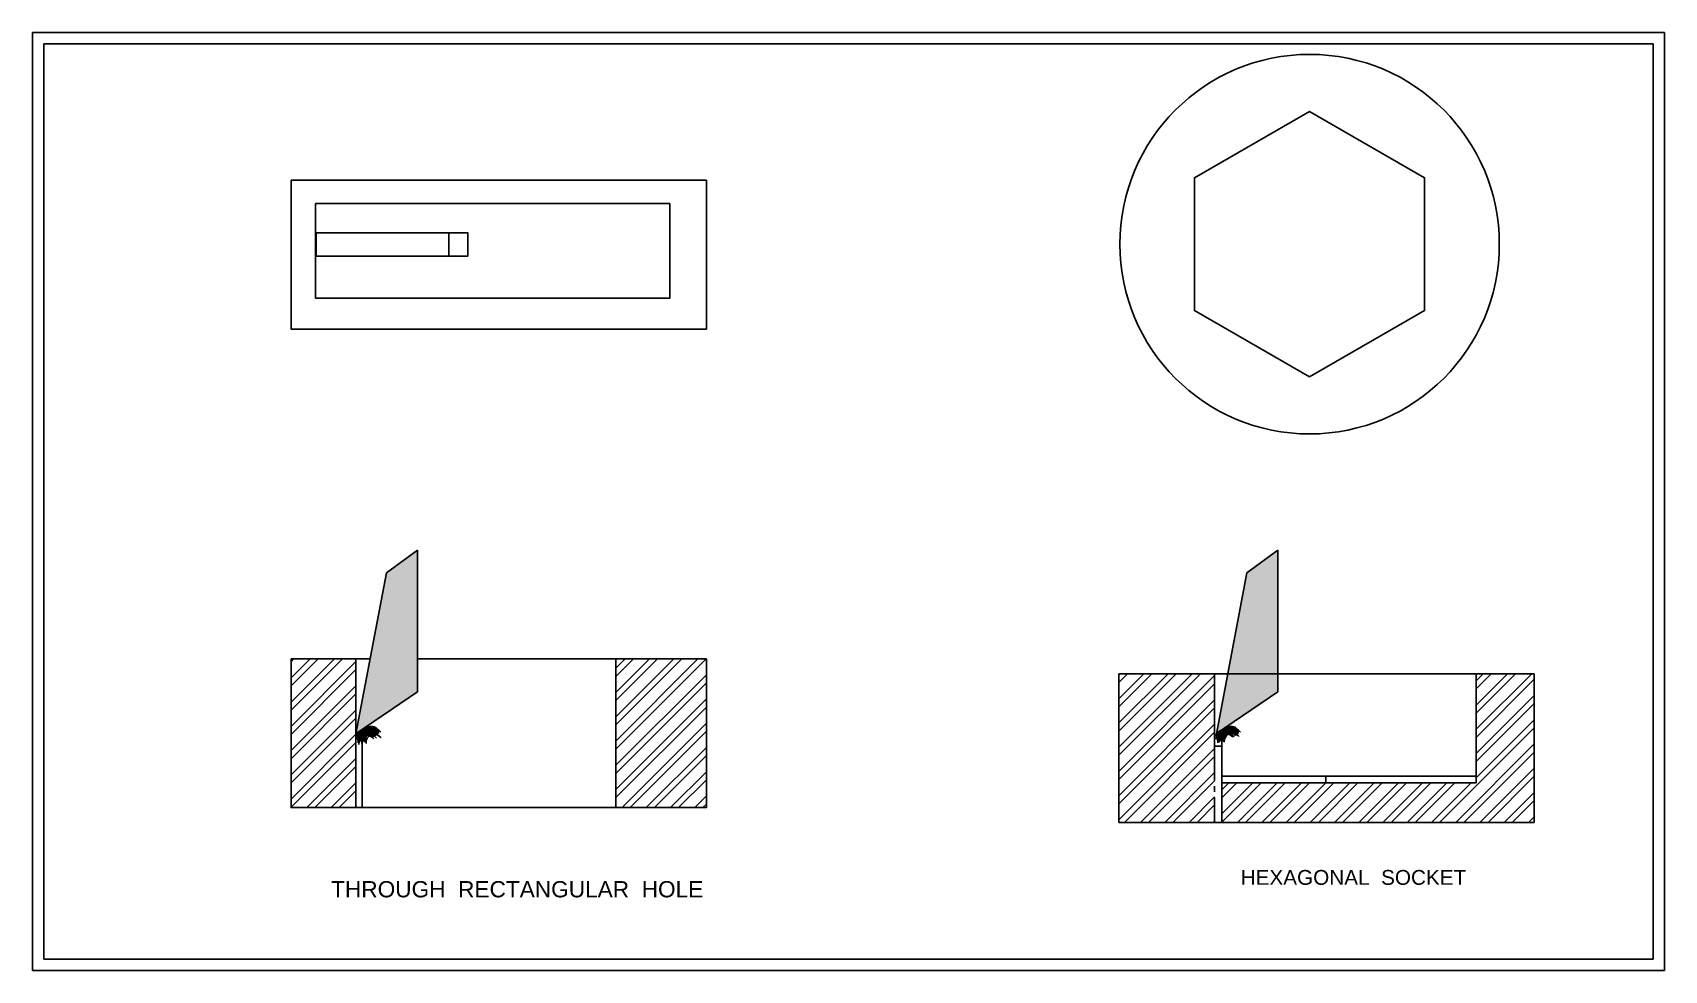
# Model space of a CAD drawing. Header units: millimetres. Extents: x 3708403 to 3710103, y 332270 to 332795.
# Drawn here: x 3709197 to 3710103, y 332274 to 332795 of the extents above; entities that cross this region are included whole.
import ezdxf

# ---------------------------------------------------------------- set-up
doc = ezdxf.new("R2010")
doc.units = ezdxf.units.MM
doc.linetypes.add('CENTER2', pattern=[28.575, 19.05, -3.175, 3.175, -3.175])
doc.styles.get("Standard").update_dxf_attribs({"font": 'arial.ttf'})

msp = doc.modelspace()

# ---------------------------------------------------------------- texts
at = {"layer": 'Defpoints', "color": 41, "linetype": 'Continuous', "true_color": 0xf4ee51, "insert": (3709362.477, 332323.259), "char_height": 9.00147, "attachment_point": 1}
msp.add_mtext_dynamic_manual_height_columns('THROUGH  RECTANGULAR  HOLE ', width=758.97111, gutter_width=22.504, heights=[0], dxfattribs=at)
at = {"layer": 'Defpoints', "color": 2, "linetype": 'Continuous', "true_color": 0xf1eb1f, "insert": (3709867.837, 332329.448), "char_height": 8.24003, "attachment_point": 1}
msp.add_mtext_dynamic_manual_height_columns('HEXAGONAL  SOCKET', width=419.64309, gutter_width=20.6, heights=[0], dxfattribs=at)

# ---------------------------------------------------------------- hatches: boundary and pattern name
at = {"layer": 'Defpoints', "linetype": 'Continuous'}
h = msp.add_hatch(dxfattribs=at)
h.set_pattern_fill('ANSI36', color=8)
h.paths.add_polyline_path([(3709410.489, 332507.151), (3709393.228, 332494.574), (3709376.328, 332405.25), (3709410.489, 332428.455)])
h.paths.add_polyline_path([(3709888.576, 332428.455), (3709888.576, 332438.484), (3709860.702, 332438.484), (3709854.414, 332405.25), (3709854.942, 332405.609, -0.1068121), (3709856.453, 332406.783, -0.0487535), (3709857.243, 332407.172)])
h.paths.add_polyline_path([(3709888.576, 332507.151), (3709871.315, 332494.574), (3709860.702, 332438.484), (3709888.576, 332438.484)])
h = msp.add_hatch(dxfattribs=at)
h.set_pattern_fill('ANSI32', color=8)
h.paths.add_polyline_path([(3709376.29, 332446.707), (3709340.236, 332446.707), (3709340.236, 332364.091), (3709376.29, 332364.091)])
h.paths.add_polyline_path([(3709571.005, 332446.707), (3709520.697, 332446.707), (3709520.697, 332364.091), (3709571.005, 332364.091)])
h = msp.add_hatch(dxfattribs=at)
h.set_pattern_fill('ANSI32', color=8)
h.paths.add_polyline_path([(3709800.163, 332438.484), (3709800.163, 332355.868), (3709853.389, 332355.868), (3709853.389, 332398.204), (3709853.389, 332438.484)])
h.paths.add_polyline_path([(3710030.931, 332438.484), (3709998.672, 332438.484), (3709998.672, 332377.9), (3709857.339, 332377.9), (3709857.339, 332355.868), (3710030.931, 332355.868)])

# ---------------------------------------------------------------- linework, layer by layer
at = {"layer": 'Defpoints', "color": 7, "linetype": 'Continuous', "true_color": 0xffffff}
for p, q in [((3709427.835, 332683.319), (3709427.835, 332670.52)), ((3709410.489, 332507.151), (3709393.228, 332494.574)), ((3709410.489, 332428.455), (3709410.489, 332507.151)), ((3709888.576, 332507.151), (3709871.315, 332494.574)), ((3709888.576, 332428.455), (3709888.576, 332507.151)), ((3709393.228, 332494.574), (3709376.29, 332405.05)), ((3709871.315, 332494.574), (3709854.376, 332405.05)), ((3709376.29, 332446.707), (3709376.29, 332364.091)), ((3709520.697, 332446.707), (3709520.697, 332364.091)), ((3709853.389, 332438.752), (3709853.389, 332398.204)), ((3709998.672, 332377.9), (3709998.672, 332438.484)), ((3709376.337, 332405.257), (3709410.489, 332428.455)), ((3709854.423, 332405.257), (3709888.576, 332428.455)), ((3709379.725, 332401.388), (3709379.725, 332364.091)), ((3709857.339, 332402.863), (3709857.339, 332355.868)), ((3709857.339, 332381.544), (3709998.672, 332381.544)), ((3709857.339, 332377.9), (3709998.672, 332377.9))]:
    msp.add_line(p, q, dxfattribs=at)
at = {"layer": 'Defpoints', "color": 7, "linetype": 'CENTER2', "true_color": 0xffffff}
msp.add_line((3709853.389, 332398.204), (3709853.389, 332355.868), dxfattribs=at)
at = {"layer": 'Defpoints', "color": 3, "linetype": 'CENTER2'}
for p, q in [((3709853.389, 332398.204), (3709857.339, 332398.204)), ((3709915.271, 332377.9), (3709915.271, 332381.544))]:
    msp.add_line(p, q, dxfattribs=at)
at = {"layer": 'Defpoints', "color": 2, "linetype": 'Continuous', "true_color": 0xf1eb1f}
for points in [[(3709196.615, 332794.622), (3710103.284, 332794.622), (3710103.284, 332273.692), (3709196.615, 332273.692)], [(3709202.91, 332788.327), (3710096.988, 332788.327), (3710096.988, 332279.988), (3709202.91, 332279.988)]]:
    msp.add_lwpolyline(points, close=True, dxfattribs=at)
at = {"layer": 'Defpoints', "color": 6, "linetype": 'Continuous'}
msp.add_lwpolyline([(3709906.148, 332603.36), (3709970.029, 332640.242), (3709970.029, 332714.005), (3709906.148, 332750.887), (3709842.267, 332714.005), (3709842.267, 332640.242)], close=True, dxfattribs=at)
at = {"layer": 'Defpoints', "color": 7, "linetype": 'Continuous', "true_color": 0xffffff}
for points in [[(3709340.236, 332712.592), (3709571.005, 332712.592), (3709571.005, 332629.976), (3709340.236, 332629.976)], [(3709353.83, 332699.673), (3709550.585, 332699.673), (3709550.585, 332647.054), (3709353.83, 332647.054)], [(3709800.163, 332438.484), (3710030.931, 332438.484), (3710030.931, 332355.868), (3709800.163, 332355.868)]]:
    msp.add_lwpolyline(points, close=True, dxfattribs=at)
at = {"layer": 'Defpoints', "color": 3, "linetype": 'Continuous'}
msp.add_lwpolyline([(3709354.186, 332683.319), (3709438.509, 332683.319), (3709438.509, 332670.52), (3709354.186, 332670.52)], close=True, dxfattribs=at)
at = {"layer": 'Defpoints', "color": 7, "linetype": 'Continuous', "true_color": 0xffffff}
msp.add_lwpolyline([(3709410.489, 332446.707), (3709571.005, 332446.707), (3709571.005, 332364.091), (3709340.236, 332364.091), (3709340.236, 332446.707), (3709384.172, 332446.707)], dxfattribs=at)
msp.add_circle((3709906.148, 332677.124), 105.425, dxfattribs=at)
at = {"layer": 'Defpoints', "color": 8, "linetype": 'Continuous'}
for centre, end in [((3709380.706, 332402.7), 167.168052), ((3709380.706, 332402.523), 167.168052), ((3709381.13, 332402.933), 185.324394), ((3709381.28, 332402.523), 185.324394), ((3709381.602, 332402.523), 185.324394), ((3709381.711, 332402.523), 185.324394), ((3709381.864, 332401.795), 185.324394), ((3709381.995, 332400.593), 185.324394), ((3709382.017, 332401.118), 185.324394), ((3709382.21, 332402.523), 185.324394), ((3709382.21, 332402.195), 185.324394), ((3709382.455, 332399.631), 185.324394), ((3709382.497, 332402.523), 185.324394), ((3709382.73, 332400.856), 185.324394), ((3709383.4, 332402.263), 185.324394), ((3709383.632, 332401.348), 185.324394), ((3709383.961, 332404.299), 185.324394), ((3709383.964, 332400.112), 185.324394), ((3709384.617, 332402.769), 185.324394), ((3709384.795, 332402.099), 185.324394), ((3709384.808, 332404.695), 185.324394), ((3709384.861, 332401.315), 185.324394), ((3709385.205, 332403.958), 185.324394), ((3709385.287, 332403.507), 185.324394), ((3709385.314, 332402.728), 185.324394), ((3709385.561, 332400.965), 185.324394), ((3709386.327, 332403.413), 185.324394), ((3709386.414, 332400.222), 185.324394), ((3709858.414, 332402.7), 167.168052), ((3709858.414, 332402.523), 167.168052), ((3709858.838, 332402.933), 185.324394), ((3709858.989, 332402.523), 185.324394), ((3709859.31, 332402.523), 185.324394), ((3709859.419, 332402.523), 185.324394), ((3709859.572, 332401.795), 185.324394), ((3709859.704, 332400.593), 185.324394), ((3709859.725, 332401.118), 185.324394), ((3709859.918, 332402.523), 185.324394), ((3709859.918, 332402.195), 185.324394), ((3709860.206, 332402.523), 185.324394), ((3709860.438, 332400.856), 185.324394), ((3709861.108, 332402.263), 185.324394), ((3709861.341, 332401.348), 185.324394), ((3709861.669, 332404.299), 185.324394), ((3709862.325, 332402.769), 185.324394), ((3709862.503, 332402.099), 185.324394), ((3709862.517, 332404.695), 185.324394), ((3709862.569, 332401.315), 185.324394), ((3709862.913, 332403.958), 185.324394), ((3709862.995, 332403.507), 185.324394), ((3709863.023, 332402.728), 185.324394), ((3709863.269, 332400.965), 185.324394), ((3709864.035, 332403.413), 185.324394)]:
    msp.add_arc(centre, 4.529, 34.897574, end, dxfattribs=at)

msp.set_redraw_order([(e.dxf.handle, doc.entitydb.next_handle()) for e in msp.query("TEXT MTEXT ATTDEF DIMENSION ARC_DIMENSION")])  # texts and dimensions are drawn at this point

doc.saveas('drawing.dxf')
